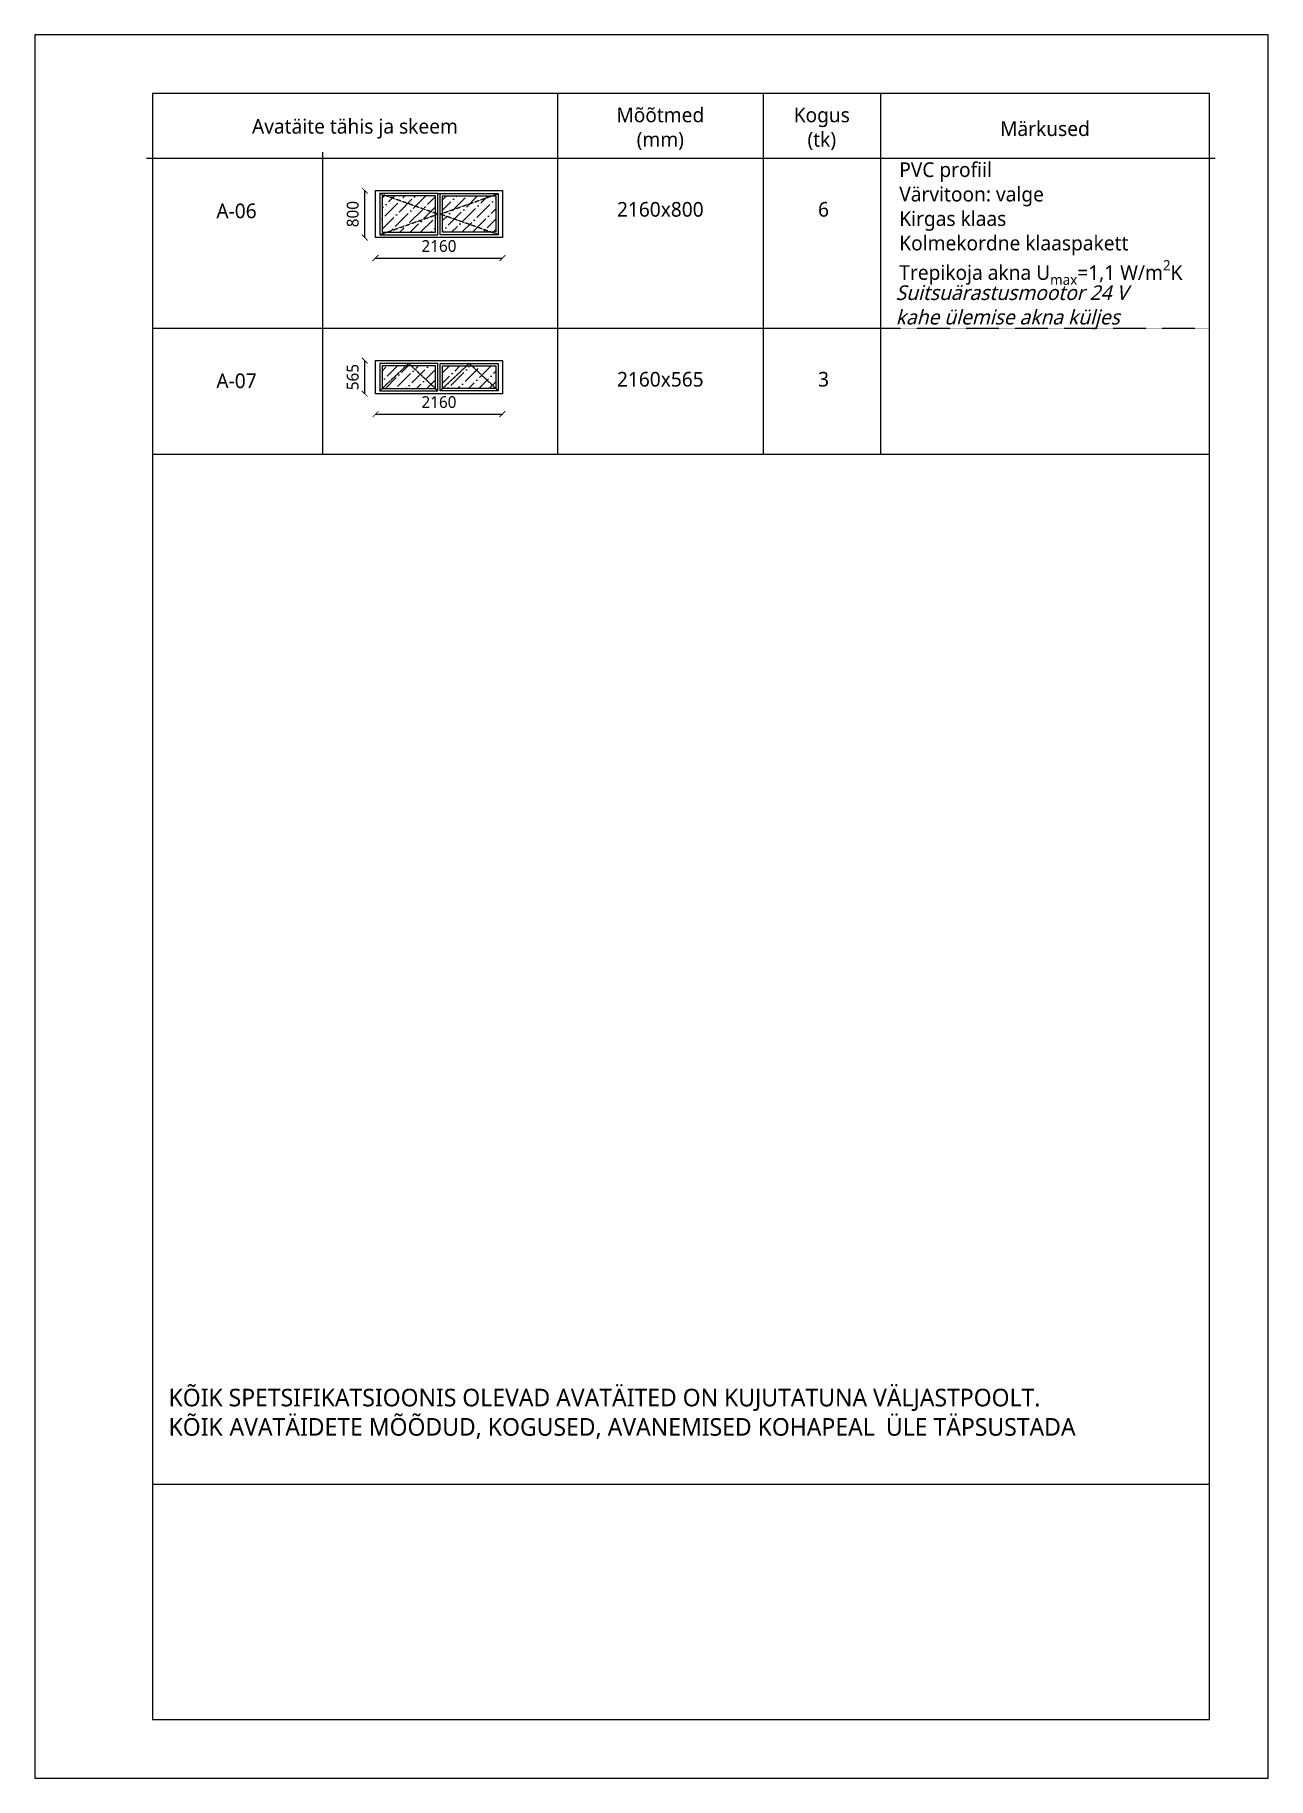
# Model space of a CAD drawing. Header units: millimetres. Extents: x 720925 to 840725318, y 793496 to 1061196.
# Drawn here: x 803587 to 824587, y 814604 to 844304 of the extents above; entities that cross this region are included whole.
import ezdxf

# ---------------------------------------------------------------- set-up
doc = ezdxf.new("R2010")
doc.units = ezdxf.units.MM
doc.header["$PDMODE"] = 2
doc.header["$PDSIZE"] = 5
doc.linetypes.add('DASHED', pattern=[19.05, 12.7, -6.35])
doc.linetypes.add('DASHED2', pattern=[0.375, 0.25, -0.125])
for name, color, linetype, lineweight in [('!ESP_Mõõt', 252, 'Continuous', 5), ('Aken', 7, 'Continuous', 9), ('TEKST', 7, 'Continuous', 9)]:
    doc.layers.add(name, color=color, linetype=linetype, lineweight=lineweight)
doc.layers.add('!ESP_no_print', color=252, linetype='Continuous', plot=False)
for name, color, linetype in [('!ESP_Tava', 7, 'Continuous'), ('!ESP_Tekst', 7, 'Continuous'), ('Sein', 7, 'Continuous')]:
    doc.layers.add(name, color=color, linetype=linetype)
doc.styles.add('Annotative', font='malgunsl.ttf', dxfattribs={"height": 2})
doc.dimstyles.new('SOOJUSTUS', dxfattribs={"dimtxt": 2.5, "dimasz": 1, "dimexe": 0.18, "dimexo": 0.0625, "dimgap": 1, "dimtad": 1, "dimdec": 0, "dimzin": 0, "dimdsep": 46, "dimtxsty": 'Annotative', "dimblk": 'ARCHTICK', "dimcen": -2.5, "dimse1": 1, "dimse2": 1, "dimclrd": 256, "dimclre": 135, "dimclrt": 256, "dimadec": 0, "dimazin": 0, "dimtfac": 1, "dimtdec": 0, "dimtix": 1, "dimtmove": 0, "dimatfit": 3, "dimldrblk": 'mootjoon', "dimfxl": 3, "dimfxlon": 1, "dimtfillclr": 2, "dimtolj": 1, "dimtzin": 0, "dimlwd": -1, "dimlwe": 15, "dimarcsym": 1})
pattern_1 = [(45, (-62517.02, 229899.16), (66.2913, 243.068), [312.5, -62.5, 0, -62.5])]
pattern_2 = [(45, (-802, -1246.17), (66.2913, 243.068), [312.5, -62.5, 0, -62.5])]

msp = doc.modelspace()

# ---------------------------------------------------------------- texts
at = {"layer": '!ESP_Tekst', "style": 'Annotative'}
for s, insert, char_height, width, attachment_point in [('Avatäite tähis ja skeem', (809037.2, 842703.8), 250, 7252.457, 5), ('\\pxqc;Mõõtmed{\\fArial|b0|i0|c186|p34;\\P}(mm)', (814237.2, 842703.8), 250, 7252.457, 5), ('Kogus{\\fArial|b0|i0|c186|p34;\\P}(tk)', (816987.2, 842703.8), 250, 7252.457, 5), ('Märkused', (820787.2, 842703.8), 250, 7252.457, 5), ('\\A1;\\pxql;PVC profiil\\PVärvitoon: valge\\PKirgas klaas\\PKolmekordne klaaspakett\\PTrepikoja akna U{\\H0.7x;\\S^ max;\\H1.42857x;=1,1 W/m\\H0.7x;\\S2^ ;\\H1.42857x;K}', (818306.4, 842132.1), 250, 6235.564, 1), ('\\A1;{\\fMalgun Gothic Semilight|b0|i1|c186|p34;Suitsuärastusmootor 24 V \\Pkahe ülemise akna küljes }', (818245.2, 840036.4), 250, 5293.578, 1), ('\\A1;KÕIK SPETSIFIKATSIOONIS OLEVAD AVATÄITED ON KUJUTATUNA VÄLJASTPOOLT.{\\fArial|b0|i0|c186|p34;\\P}KÕIK{\\fArial|b0|i0|c186|p34; }AVATÄIDETE MÕÕDUD, KOGUSED, AVANEMISED KOHAPEAL{\\fISOCPEUR|b0|i0|c186|p34; }ÜLE TÄPSUSTADA', (805863.5, 821237.5), 300, 18291.356, 1)]:
    msp.add_mtext(s, dxfattribs=dict(at, insert=insert, char_height=char_height, width=width, attachment_point=attachment_point))
at = {"layer": 'TEKST', "color": 1, "lineweight": -3, "char_height": 250, "attachment_point": 5, "style": 'Annotative'}
for s, insert, width in [('{\\C256;A-06}', (807020.8, 841303), 7252.457), ('{\\C256;2160x800}', (814237.2, 841329.4), 7252.457), ('{\\C256;6}', (817016.9, 841329.4), 635.182), ('{\\C256;A-07}', (807020.8, 838408.6), 7252.457), ('{\\C256;2160x565}', (814237.2, 838435), 7252.457), ('{\\C256;3}', (817016.9, 838435), 635.182)]:
    msp.add_mtext(s, dxfattribs=dict(at, insert=insert, width=width))

# ---------------------------------------------------------------- blocks, each defined once
blk = doc.blocks.new('_ArchTick')
at = {"color": 0, "linetype": 'ByBlock', "const_width": 0.15}
blk.add_lwpolyline([(-0.5, -0.5), (0.5, 0.5)], dxfattribs=at)
blk = doc.blocks.new('*D676')
at = {"layer": '!ESP_Mõõt', "linetype": 'Continuous', "transparency": 16777216}
blk.add_line((809388, 840501), (811548, 840501), dxfattribs=at)
at = {"layer": 'Defpoints', "color": 0, "lineweight": 0, "transparency": 16777216}
for p in [(809388, 840850), (811548, 840850), (811548, 840501)]:
    blk.add_point(p, dxfattribs=at)
at = {"layer": '!ESP_Mõõt', "transparency": 16777216, "xscale": 100, "yscale": 100, "zscale": 100, "rotation": 180}
blk.add_blockref('_ArchTick', (809388, 840501), dxfattribs=at)
at = {"layer": '!ESP_Mõõt', "transparency": 16777216, "xscale": 100, "yscale": 100, "zscale": 100}
blk.add_blockref('_ArchTick', (811548, 840501), dxfattribs=at)
at = {"layer": '!ESP_Mõõt', "transparency": 16777216, "insert": (810468, 840705), "char_height": 200, "attachment_point": 5, "style": 'Annotative'}
blk.add_mtext('\\A1;2160', dxfattribs=at)
blk = doc.blocks.new('mootjoon')
for points in [[(-1, -1), (1, 1)], [(-1, 0), (1, 0)], [(0, -1), (0, 1)]]:
    blk.add_lwpolyline(points)
blk = doc.blocks.new('*D677')
at = {"layer": '!ESP_Mõõt', "linetype": 'Continuous', "transparency": 16777216}
blk.add_line((809203, 840850), (809203, 841650), dxfattribs=at)
at = {"layer": 'Defpoints', "color": 0, "lineweight": 0, "transparency": 16777216}
for p in [(809203, 841650), (809388, 841650), (809388, 840850)]:
    blk.add_point(p, dxfattribs=at)
at = {"layer": '!ESP_Mõõt', "transparency": 16777216, "xscale": 100, "yscale": 100, "zscale": 100}
for p, rotation in [((809203, 841650), 90), ((809203, 840850), 270)]:
    blk.add_blockref('_ArchTick', p, dxfattribs=dict(at, rotation=rotation))
at = {"layer": '!ESP_Mõõt', "transparency": 16777216, "insert": (809000, 841250), "char_height": 200, "attachment_point": 5, "rotation": 90, "style": 'Annotative'}
blk.add_mtext('\\A1;800', dxfattribs=at)
blk = doc.blocks.new('korisdoriaken')
blk.add_wipeout([(-61715, 231145), (-59555, 231145), (-59555, 230345), (-61715, 230345)])
h = blk.add_hatch()
h.set_pattern_fill('ANSI36', color=256, scale=1000)
h.set_pattern_definition(pattern_1)
h.paths.add_polyline_path([(-60695, 231055), (-61605, 231055), (-61605, 230435), (-60695, 230435)])
h = blk.add_hatch()
h.set_pattern_fill('ANSI36', color=256, scale=1000)
h.set_pattern_definition(pattern_1)
h.paths.add_polyline_path([(-60575, 231055), (-59665, 231055), (-59665, 230435), (-60575, 230435)])
at = {"lineweight": 0}
blk.add_line((-60655, 231095), (-60615, 231095), dxfattribs=at)
at = {"linetype": 'ByBlock'}
blk.add_lwpolyline([(-61715, 230655), (-61715, 231145)], dxfattribs=at)
for points in [[(-61715, 231145), (-59555, 231145), (-59555, 230345), (-61715, 230345)], [(-60655, 230395), (-60655, 231095), (-61645, 231095), (-61645, 230395)], [(-60615, 230395), (-60615, 231095), (-59625, 231095), (-59625, 230395)], [(-60695, 230435), (-60695, 231055), (-61605, 231055), (-61605, 230435)], [(-60575, 230435), (-60575, 231055), (-59665, 231055), (-59665, 230435)]]:
    blk.add_lwpolyline(points, close=True)
at = {"layer": 'Aken', "linetype": 'DASHED2', "lineweight": 0}
for points in [[(-61645, 230395), (-60655, 230745), (-61645, 231095)], [(-59625, 230395), (-60615, 230745), (-59625, 231095)]]:
    blk.add_lwpolyline(points, dxfattribs=at)
blk = doc.blocks.new('*D728')
at = {"layer": '!ESP_Mõõt', "linetype": 'Continuous', "transparency": 16777216}
blk.add_line((809388, 837842), (811548, 837842), dxfattribs=at)
at = {"layer": 'Defpoints', "color": 0, "lineweight": 0, "transparency": 16777216}
for p in [(809388, 838190), (811548, 838190), (811548, 837842)]:
    blk.add_point(p, dxfattribs=at)
at = {"layer": '!ESP_Mõõt', "transparency": 16777216, "xscale": 100, "yscale": 100, "zscale": 100, "rotation": 180}
blk.add_blockref('_ArchTick', (809388, 837842), dxfattribs=at)
at = {"layer": '!ESP_Mõõt', "transparency": 16777216, "xscale": 100, "yscale": 100, "zscale": 100}
blk.add_blockref('_ArchTick', (811548, 837842), dxfattribs=at)
at = {"layer": '!ESP_Mõõt', "transparency": 16777216, "insert": (810468, 838046), "char_height": 200, "attachment_point": 5, "style": 'Annotative'}
blk.add_mtext('\\A1;2160', dxfattribs=at)
blk = doc.blocks.new('*D729')
at = {"layer": '!ESP_Mõõt', "linetype": 'Continuous', "transparency": 16777216}
blk.add_line((809203, 838190), (809203, 838755), dxfattribs=at)
at = {"layer": 'Defpoints', "color": 0, "lineweight": 0, "transparency": 16777216}
for p in [(809203, 838755), (809388, 838755), (809388, 838190)]:
    blk.add_point(p, dxfattribs=at)
at = {"layer": '!ESP_Mõõt', "transparency": 16777216, "xscale": 100, "yscale": 100, "zscale": 100}
for p, rotation in [((809203, 838755), 90), ((809203, 838190), 270)]:
    blk.add_blockref('_ArchTick', p, dxfattribs=dict(at, rotation=rotation))
at = {"layer": '!ESP_Mõõt', "transparency": 16777216, "insert": (809000, 838473), "char_height": 200, "attachment_point": 5, "rotation": 90, "style": 'Annotative'}
blk.add_mtext('\\A1;565', dxfattribs=at)
blk = doc.blocks.new('A$C5b830d74')
blk.add_wipeout([(0, 0), (2160, 0), (2160, -565), (0, -565)])
h = blk.add_hatch()
h.set_pattern_fill('ANSI36', color=256, scale=1000)
h.set_pattern_definition(pattern_2)
h.paths.add_polyline_path([(1020, -90), (110, -90), (110, -475), (1020, -475)])
h = blk.add_hatch()
h.set_pattern_fill('ANSI36', color=256, scale=1000)
h.set_pattern_definition(pattern_2)
h.paths.add_polyline_path([(1140, -90), (2050, -90), (2050, -475), (1140, -475)])
at = {"linetype": 'ByBlock'}
blk.add_lwpolyline([(0, -555), (0, 0)], dxfattribs=at)
for points in [[(0, 0), (2160, 0), (2160, -565), (0, -565)], [(1060, -515), (1060, -50), (70, -50), (70, -515)], [(1020, -475), (1020, -90), (110, -90), (110, -475)], [(1100, -515), (1100, -50), (2090, -50), (2090, -515)], [(1140, -475), (1140, -90), (2050, -90), (2050, -475)]]:
    blk.add_lwpolyline(points, close=True)
at = {"layer": 'Aken', "linetype": 'DASHED2', "lineweight": 0}
for points in [[(70, -515), (565, -50), (1060, -515)], [(2090, -515), (1595, -50), (1100, -515)]]:
    blk.add_lwpolyline(points, dxfattribs=at)

# ---------------------------------------------------------------- dimensions: what is measured, and where the dimension line sits
at = {"layer": '!ESP_Mõõt'}
for base, p1, p2, picture, middle in [((809203.4, 841649.8), (809388.4, 840849.8), (809388.4, 841649.8), '*D677', (809203.4, 841249.8)), ((809203.4, 838755.4), (809388.4, 838190.4), (809388.4, 838755.4), '*D729', (809203.4, 838472.9))]:
    dim = msp.add_linear_dim(base=base, p1=p1, p2=p2, angle=90, dimstyle='SOOJUSTUS', override={"dimscale": 0, "dimtix": 0, "dimtmove": 1, "dimtfillclr": 256}, dxfattribs=at)
    dim.commit()
    dim.dimension.update_dxf_attribs({"geometry": picture, "text_midpoint": middle, "dimtype": 160})
for base, p1, p2, picture, middle in [((811548.4, 840501.2), (809388.4, 840849.8), (811548.4, 840849.8), '*D676', (810468.4, 840705.2)), ((811548.4, 837841.7), (809388.4, 838190.4), (811548.4, 838190.4), '*D728', (810468.4, 838045.7))]:
    dim = msp.add_linear_dim(base=base, p1=p1, p2=p2, dimstyle='SOOJUSTUS', override={"dimscale": 0, "dimtix": 0, "dimtmove": 1, "dimtfillclr": 256}, dxfattribs=at)
    dim.commit()
    dim.dimension.update_dxf_attribs({"geometry": picture, "text_midpoint": middle})

# ---------------------------------------------------------------- linework, layer by layer
at = {"layer": '!ESP_no_print', "flags": 128}
for points in [[(803587.2, 814603.8), (824587.2, 814603.8), (824587.2, 844303.8), (803587.2, 844303.8)], [(805587.2, 815603.8), (823587.2, 815603.8), (823587.2, 843303.8), (805587.2, 843303.8)], [(805587.2, 815603.8), (823587.2, 815603.8), (823587.2, 819603.8), (805587.2, 819603.8)]]:
    msp.add_lwpolyline(points, close=True, dxfattribs=at)
at = {"layer": '!ESP_Tekst'}
for p, q in [((812487.2, 843303.8), (812487.2, 837162.3)), ((815987.2, 843303.8), (815987.2, 837162.3)), ((817987.2, 843303.8), (817987.2, 837162.3)), ((808487.2, 842303.8), (808487.2, 837162.3)), ((808487.2, 842203.8), (808487.2, 837162.3)), ((805587.2, 839309.3), (817987.2, 839309.3)), ((805587.2, 837162.3), (817987.2, 837162.3)), ((805587.2, 837162.3), (823587.2, 837162.3))]:
    msp.add_line(p, q, dxfattribs=at)
msp.add_line((805487.2, 842203.8), (823687.2, 842203.8))
at = {"linetype": 'DASHED', "lineweight": 0, "ltscale": 0.3}
msp.add_line((817987.2, 839309.3), (823587.2, 839309.3), dxfattribs=at)

msp.set_redraw_order([(e.dxf.handle, doc.entitydb.next_handle()) for e in msp.query("TEXT MTEXT ATTDEF DIMENSION ARC_DIMENSION")])  # texts and dimensions are drawn at this point

# ---------------------------------------------------------------- next in the draw order: block references
at = {"layer": '!ESP_Tava', "lineweight": 0}
msp.add_blockref('A$C5b830d74', (809388.4, 838755.4), dxfattribs=at)
at = {"layer": 'Sein'}
msp.add_blockref('korisdoriaken', (871103.4, 610504.5), dxfattribs=at)

doc.saveas('drawing.dxf')
